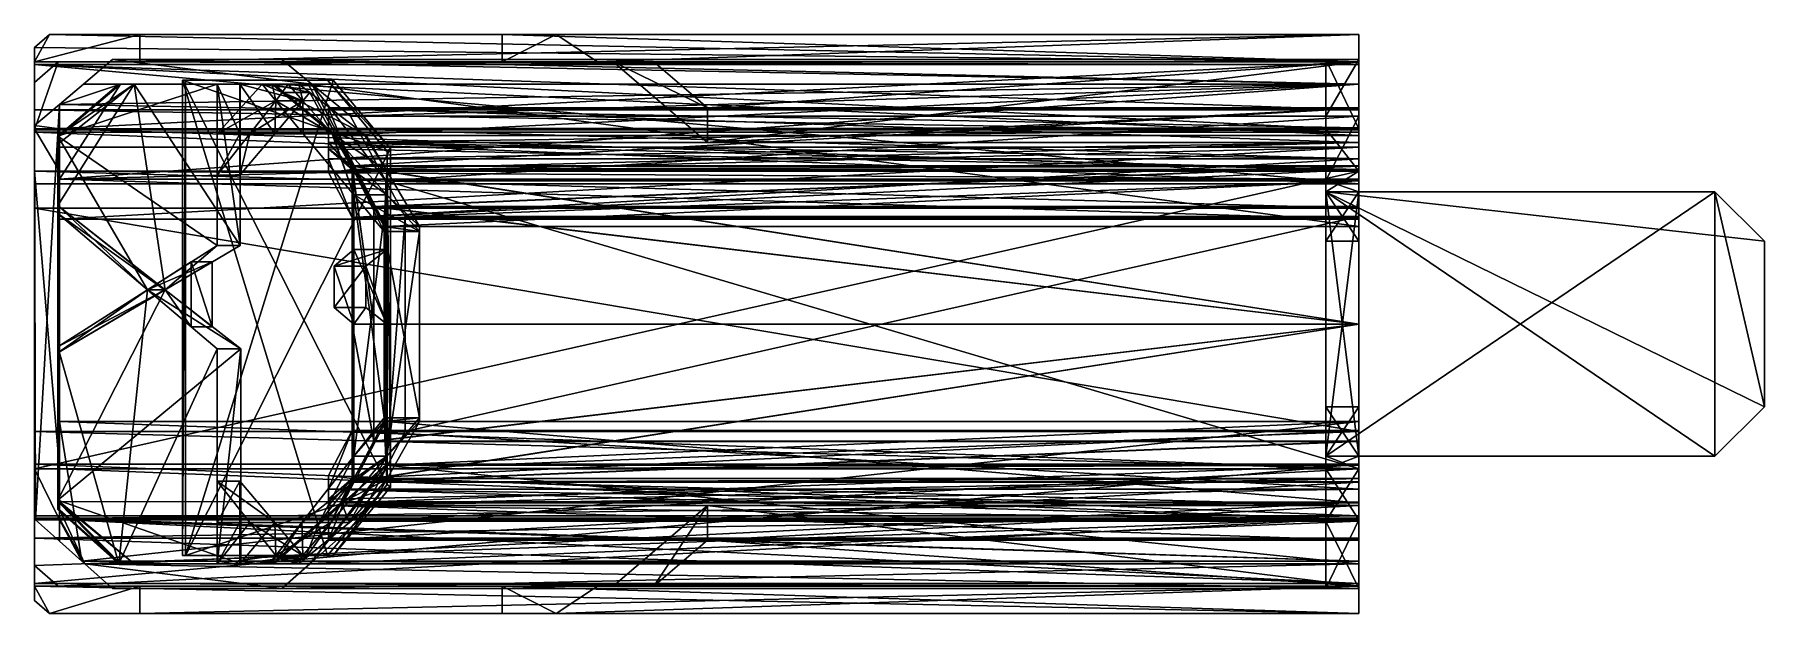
# Model space of a CAD drawing. Extents: x 256 to 1092, y 1396 to 1676.
import ezdxf

# ---------------------------------------------------------------- set-up
doc = ezdxf.new("R2010")
doc.units = 0

msp = doc.modelspace()

# ---------------------------------------------------------------- meshes
at = {"layer": 'OBJECT000', "color": 50}
mesh = msp.add_polyface(dxfattribs=at)
corners = [(1068, 1600, 12), (880, 1600, 12), (880, 1472, 12), (1068, 1472, 12), (1092, 1496, 12), (1092, 1576, 12), (880, 1600, 28), (880, 1472, 28), (1068, 1472, 28), (1068, 1600, 28), (1092, 1496, 23.199808), (1092, 1576, 23.199808)]
mesh.append_faces([[corners[k] for k in face] for face in [(1, 5, 0), (1, 7, 2), (7, 9, 8), (2, 8, 3), (1, 9, 6), (4, 11, 5), (3, 10, 4), (5, 9, 0), (9, 10, 8)]], dxfattribs={"vtx0": -1})
mesh.append_faces([[corners[k] for k in face] for face in [(1, 3, 4), (1, 4, 5)]], dxfattribs={"vtx0": -1, "vtx2": -1})
mesh.append_faces([[corners[k] for k in face] for face in [(1, 2, 3), (1, 6, 7), (7, 6, 9), (2, 7, 8), (1, 0, 9), (4, 10, 11), (3, 8, 10), (5, 11, 9), (9, 11, 10)]], dxfattribs={"vtx2": -1})
at = {"layer": 'OBJECT001', "color": 50}
mesh = msp.add_polyface(dxfattribs=at)
corners = [(896, 1421.293091, 57), (278.860779, 1421.225952, 57.098389), (280.239777, 1420, 58.853298), (896, 1420, 58.853313), (297.54126, 1420, 80.873711), (268, 1441.954346, 43.279861), (268, 1446.316406, 43.279545), (268, 1450.130615, 37.82877), (896, 1420, 80.584854), (896, 1449.802246, 38)]
mesh.append_faces([[corners[k] for k in face] for face in [(5, 7, 6)]])
mesh.append_faces([[corners[k] for k in face] for face in [(1, 3, 0), (2, 6, 4), (2, 8, 3), (5, 9, 7), (4, 9, 8), (0, 8, 9)]], dxfattribs={"vtx0": -1})
mesh.append_faces([[corners[k] for k in face] for face in [(2, 5, 6), (5, 0, 9), (4, 7, 9)]], dxfattribs={"vtx0": -1, "vtx2": -1})
mesh.append_faces([[corners[k] for k in face] for face in [(1, 2, 3), (2, 1, 5), (2, 4, 8), (5, 1, 0), (4, 6, 7), (0, 3, 8)]], dxfattribs={"vtx2": -1})
at = {"layer": 'OBJECT002', "color": 50}
mesh = msp.add_polyface(dxfattribs=at)
corners = [(896, 1466, 12), (268, 1466, 12), (268, 1441.244995, 28.503698), (896, 1441.244995, 28.503698), (268, 1430.89624, 43.276508), (278.867035, 1421.210449, 57.106213), (896, 1421.210449, 57.106213), (268, 1441.953735, 43.28009), (896, 1488.883423, 12), (268, 1488.883423, 12)]
mesh.append_faces([[corners[k] for k in face] for face in [(4, 7, 5)]])
mesh.append_faces([[corners[k] for k in face] for face in [(1, 3, 0), (2, 6, 3), (9, 0, 8), (2, 7, 4), (5, 8, 6), (0, 6, 8)]], dxfattribs={"vtx0": -1})
mesh.append_faces([[corners[k] for k in face] for face in [(2, 5, 6), (2, 9, 7), (5, 9, 8)]], dxfattribs={"vtx0": -1, "vtx2": -1})
mesh.append_faces([[corners[k] for k in face] for face in [(1, 2, 3), (2, 4, 5), (9, 1, 0), (2, 1, 9), (5, 7, 9), (0, 3, 6)]], dxfattribs={"vtx2": -1})
at = {"layer": 'OBJECT003', "color": 50}
mesh = msp.add_polyface(dxfattribs=at)
corners = [(896, 1606.090576, 12), (268, 1606.090576, 12), (268, 1586.75, 12), (896, 1586.75, 12), (268, 1621.561401, 35.208229), (896, 1621.557861, 35.205883)]
mesh.append_faces([[corners[k] for k in face] for face in [(1, 4, 2), (0, 3, 5)]])
mesh.append_faces([[corners[k] for k in face] for face in [(1, 3, 0), (1, 5, 4), (2, 5, 3)]], dxfattribs={"vtx0": -1})
mesh.append_faces([[corners[k] for k in face] for face in [(1, 2, 3), (1, 0, 5), (2, 4, 5)]], dxfattribs={"vtx2": -1})
at = {"layer": 'OBJECT004', "color": 50}
mesh = msp.add_polyface(dxfattribs=at)
corners = [(279.572601, 1652, 58), (268, 1642.177124, 43.272541), (268, 1630.390381, 25.590837), (896, 1630.841675, 25.897728), (896, 1652, 57.638084), (268, 1610, 12), (896, 1610, 12), (268, 1626.941528, 43.277687), (297.533508, 1652, 80.865875), (268, 1606.089966, 12), (896, 1606.089966, 12), (896, 1652, 80.865875)]
mesh.append_faces([[corners[k] for k in face] for face in [(1, 4, 0), (2, 6, 3), (1, 8, 7), (5, 10, 6), (5, 7, 9), (0, 11, 8), (9, 11, 10), (3, 11, 4)]], dxfattribs={"vtx0": -1})
mesh.append_faces([[corners[k] for k in face] for face in [(1, 3, 4), (5, 1, 7), (9, 8, 11), (3, 10, 11)]], dxfattribs={"vtx0": -1, "vtx2": -1})
mesh.append_faces([[corners[k] for k in face] for face in [(1, 2, 3), (2, 5, 6), (1, 0, 8), (5, 9, 10), (5, 2, 1), (0, 4, 11), (9, 7, 8), (3, 6, 10)]], dxfattribs={"vtx2": -1})
at = {"layer": 'OBJECT005', "color": 50}
mesh = msp.add_polyface(dxfattribs=at)
corners = [(371.601105, 1652, 175.128067), (388.247467, 1652, 196.315018), (401.767548, 1627.151978, 213.521545), (896, 1652, 175.128067), (896, 1652, 196.312729), (896, 1627.154053, 213.518311)]
mesh.append_faces([[corners[k] for k in face] for face in [(1, 2, 0), (4, 3, 5)]])
mesh.append_faces([[corners[k] for k in face] for face in [(0, 4, 1), (2, 4, 5), (0, 5, 3)]], dxfattribs={"vtx0": -1})
mesh.append_faces([[corners[k] for k in face] for face in [(0, 3, 4), (2, 1, 4), (0, 2, 5)]], dxfattribs={"vtx2": -1})
at = {"layer": 'OBJECT006', "color": 50}
mesh = msp.add_polyface(dxfattribs=at)
corners = [(896, 1605.329468, 244), (425.695862, 1605.329468, 244), (408.715759, 1636.588745, 222.364517), (896, 1636.588745, 222.364517), (390, 1652, 198.54538), (896, 1652, 198.54538), (388.247375, 1652, 196.314011), (425.672607, 1583.119995, 244), (896, 1583.119995, 244), (896, 1652, 196.313995)]
mesh.append_faces([[corners[k] for k in face] for face in [(1, 3, 0), (2, 5, 3), (4, 7, 6), (7, 0, 8), (4, 9, 5), (6, 8, 9), (0, 9, 8)]], dxfattribs={"vtx0": -1})
mesh.append_faces([[corners[k] for k in face] for face in [(4, 1, 7), (0, 5, 9)]], dxfattribs={"vtx0": -1, "vtx2": -1})
mesh.append_faces([[corners[k] for k in face] for face in [(1, 2, 3), (2, 4, 5), (4, 2, 1), (7, 1, 0), (4, 6, 9), (6, 7, 8), (0, 3, 5)]], dxfattribs={"vtx2": -1})
at = {"layer": 'OBJECT007', "color": 50}
mesh = msp.add_polyface(dxfattribs=at)
corners = [(425.716339, 1488.880005, 244), (425.716339, 1467.680298, 244), (405.10437, 1449.519165, 217.767471), (896, 1467.680298, 244), (896, 1488.880005, 244), (896, 1449.52124, 217.768829)]
mesh.append_faces([[corners[k] for k in face] for face in [(1, 2, 0), (3, 4, 5)]])
mesh.append_faces([[corners[k] for k in face] for face in [(1, 4, 3), (2, 3, 5), (0, 5, 4)]], dxfattribs={"vtx0": -1})
mesh.append_faces([[corners[k] for k in face] for face in [(1, 0, 4), (2, 1, 3), (0, 2, 5)]], dxfattribs={"vtx2": -1})
at = {"layer": 'OBJECT008', "color": 50}
mesh = msp.add_polyface(dxfattribs=at)
corners = [(896, 1420, 197.331985), (389.044983, 1420, 197.331985), (412.398163, 1440.575195, 227.053101), (896, 1440.575195, 227.053101), (425.716217, 1466, 244), (896, 1466, 244), (371.597076, 1420, 175.126953), (425.713654, 1467.680054, 244), (896, 1467.680054, 244), (896, 1420, 175.126953)]
mesh.append_faces([[corners[k] for k in face] for face in [(1, 3, 0), (2, 5, 3), (1, 4, 2), (4, 8, 5), (6, 0, 9), (7, 9, 8), (0, 8, 9)]], dxfattribs={"vtx0": -1})
mesh.append_faces([[corners[k] for k in face] for face in [(1, 7, 4), (0, 5, 8)]], dxfattribs={"vtx0": -1, "vtx2": -1})
mesh.append_faces([[corners[k] for k in face] for face in [(1, 2, 3), (2, 4, 5), (1, 6, 7), (4, 7, 8), (6, 1, 0), (7, 6, 9), (0, 3, 5)]], dxfattribs={"vtx2": -1})
at = {"layer": 'OBJECT009', "color": 50}
mesh = msp.add_polyface(dxfattribs=at)
corners = [(896, 1408, 76), (293.714386, 1408, 76), (375.429932, 1408, 180), (896, 1408, 180), (389.049286, 1420, 197.331863), (896, 1420, 197.331863), (896, 1420, 58.853222), (280.24234, 1420, 58.853222)]
mesh.append_faces([[corners[k] for k in face] for face in [(1, 3, 0), (2, 5, 3), (7, 0, 6), (2, 7, 4), (6, 4, 7), (0, 5, 6)]], dxfattribs={"vtx0": -1})
mesh.append_faces([[corners[k] for k in face] for face in [(1, 2, 3), (2, 4, 5), (7, 1, 0), (2, 1, 7), (6, 5, 4), (0, 3, 5)]], dxfattribs={"vtx2": -1})
at = {"layer": 'OBJECT010', "color": 50}
mesh = msp.add_polyface(dxfattribs=at)
corners = [(293.711914, 1664, 76), (896, 1664, 76), (896, 1664, 180), (375.42746, 1664, 180), (390, 1652, 198.544708), (896, 1652, 198.544708), (279.565399, 1652, 58), (896, 1652, 58)]
mesh.append_faces([[corners[k] for k in face] for face in [(1, 3, 0), (3, 5, 4), (0, 7, 1), (0, 4, 6), (6, 5, 7), (2, 7, 5)]], dxfattribs={"vtx0": -1})
mesh.append_faces([[corners[k] for k in face] for face in [(1, 2, 3), (3, 2, 5), (0, 6, 7), (0, 3, 4), (6, 4, 5), (2, 1, 7)]], dxfattribs={"vtx2": -1})
at = {"layer": 'OBJECT011', "color": 50}
mesh = msp.add_polyface(dxfattribs=at)
corners = [(256, 1442, 28), (256, 1466, 12), (256, 1610, 12), (256, 1630.398315, 25.60375), (256, 1632, 28), (268, 1642.202637, 43.275108), (268, 1630.401001, 25.604153), (268, 1610, 12), (268, 1466, 12), (256.395142, 1441.241699, 28.503008), (268, 1441.240601, 28.504503), (268, 1430.909302, 43.275093)]
mesh.append_faces([[corners[k] for k in face] for face in [(9, 11, 10)]])
mesh.append_faces([[corners[k] for k in face] for face in [(1, 4, 0), (4, 6, 5), (3, 7, 6), (1, 10, 8), (9, 5, 11), (2, 8, 7), (6, 11, 5)]], dxfattribs={"vtx0": -1})
mesh.append_faces([[corners[k] for k in face] for face in [(1, 3, 4), (1, 9, 10), (9, 4, 5), (6, 8, 10), (6, 10, 11)]], dxfattribs={"vtx0": -1, "vtx2": -1})
mesh.append_faces([[corners[k] for k in face] for face in [(1, 2, 3), (4, 3, 6), (3, 2, 7), (1, 0, 9), (9, 0, 4), (2, 1, 8), (6, 7, 8)]], dxfattribs={"vtx2": -1})
at = {"layer": 'OBJECT012', "color": 50}
mesh = msp.add_polyface(dxfattribs=at)
corners = [(896, 1592), (256, 1592), (256, 1484), (896, 1484), (256, 1466, 12), (256, 1610, 12), (896, 1610, 12), (896, 1466, 12)]
mesh.append_faces([[corners[k] for k in face] for face in [(1, 3, 0), (2, 5, 4), (5, 0, 6), (2, 7, 3), (4, 6, 7), (0, 7, 6)]], dxfattribs={"vtx0": -1})
mesh.append_faces([[corners[k] for k in face] for face in [(1, 2, 3), (2, 1, 5), (5, 1, 0), (2, 4, 7), (4, 5, 6), (0, 3, 7)]], dxfattribs={"vtx2": -1})
at = {"layer": 'OBJECT013', "color": 50}
mesh = msp.add_polyface(dxfattribs=at)
corners = [(896, 1484, 256), (435.144897, 1484, 256), (435.144897, 1588, 256), (896, 1588, 256), (896, 1466, 244), (425.715881, 1466, 244), (425.715881, 1605.3302, 244), (896, 1605.3302, 244)]
mesh.append_faces([[corners[k] for k in face] for face in [(1, 3, 0), (5, 0, 4), (2, 7, 3), (2, 5, 6), (6, 4, 7), (0, 7, 4)]], dxfattribs={"vtx0": -1})
mesh.append_faces([[corners[k] for k in face] for face in [(1, 2, 3), (5, 1, 0), (2, 6, 7), (2, 1, 5), (6, 5, 4), (0, 3, 7)]], dxfattribs={"vtx2": -1})
at = {"layer": 'OBJECT014', "color": 50}
mesh = msp.add_polyface(dxfattribs=at)
corners = [(267.15625, 1524.941406, 41.263943), (267.15625, 1589.407837, 41.263943), (310.576843, 1552.566895, 96.523514), (267.15799, 1522, 35.375004), (267.15799, 1593.339111, 35.375004), (318.802094, 1552.57373, 96.528015)]
mesh.append_faces([[corners[k] for k in face] for face in [(1, 2, 0), (4, 3, 5)]])
mesh.append_faces([[corners[k] for k in face] for face in [(4, 0, 3), (1, 5, 2), (3, 2, 5)]], dxfattribs={"vtx0": -1})
mesh.append_faces([[corners[k] for k in face] for face in [(4, 1, 0), (1, 4, 5), (3, 0, 2)]], dxfattribs={"vtx2": -1})
at = {"layer": 'OBJECT015', "color": 50}
mesh = msp.add_polyface(dxfattribs=at)
corners = [(344.24762, 1420, 139.375), (296.671143, 1420, 78.826736), (267.15625, 1446.328735, 41.263783), (267.15625, 1524.940063, 41.261353), (310.576111, 1552.570313, 96.518814), (344.250153, 1524, 139.375), (267.15799, 1450.13855, 35.826031), (267.15799, 1450.809937, 35.375008), (267.15799, 1522, 35.375008), (355.629913, 1420, 139.375), (304.118713, 1420, 78.822861), (267.541138, 1450.138916, 35.82539), (355.631256, 1524, 139.375), (319.170715, 1552.574463, 96.515129)]
mesh.append_faces([[corners[k] for k in face] for face in [(6, 11, 7)]])
mesh.append_faces([[corners[k] for k in face] for face in [(1, 5, 0), (2, 8, 3), (10, 0, 9), (6, 10, 11), (7, 13, 8), (0, 12, 9), (4, 12, 5), (3, 13, 4)]], dxfattribs={"vtx0": -1})
mesh.append_faces([[corners[k] for k in face] for face in [(1, 3, 4), (1, 4, 5), (2, 7, 8), (6, 1, 10), (7, 10, 9), (7, 9, 12), (7, 12, 13)]], dxfattribs={"vtx0": -1, "vtx2": -1})
mesh.append_faces([[corners[k] for k in face] for face in [(1, 2, 3), (2, 6, 7), (10, 1, 0), (6, 2, 1), (7, 11, 10), (0, 5, 12), (4, 13, 12), (3, 8, 13)]], dxfattribs={"vtx2": -1})
at = {"layer": 'OBJECT016', "color": 50}
mesh = msp.add_polyface(dxfattribs=at)
corners = [(331.673615, 1534.669312, 123.375), (310.572845, 1552.569946, 96.52066), (331.673615, 1566, 123.375), (341.819458, 1566, 123.375), (319.040131, 1552.569946, 96.522972), (341.821442, 1534.671143, 123.375)]
mesh.append_faces([[corners[k] for k in face] for face in [(1, 2, 0), (4, 5, 3)]])
mesh.append_faces([[corners[k] for k in face] for face in [(4, 0, 5), (1, 3, 2), (2, 5, 0)]], dxfattribs={"vtx0": -1})
mesh.append_faces([[corners[k] for k in face] for face in [(4, 1, 0), (1, 4, 3), (2, 3, 5)]], dxfattribs={"vtx2": -1})
at = {"layer": 'OBJECT017', "color": 50}
mesh = msp.add_polyface(dxfattribs=at)
corners = [(267.15625, 1589.40979, 41.264023), (267.15625, 1626.921143, 41.264023), (296.708405, 1652, 78.873848), (344.247589, 1652, 139.375), (344.247589, 1574, 139.375), (310.570038, 1552.568359, 96.514977), (267.15799, 1593.339966, 35.37513), (267.15799, 1623, 35.375011), (304.049011, 1652, 78.86026), (355.386993, 1652, 139.375), (319.029449, 1552.571045, 96.520317), (355.385498, 1574, 139.375)]
mesh.append_faces([[corners[k] for k in face] for face in [(1, 5, 0), (7, 0, 6), (2, 9, 3), (1, 8, 2), (8, 11, 9), (3, 11, 4), (6, 5, 10), (4, 10, 5)]], dxfattribs={"vtx0": -1})
mesh.append_faces([[corners[k] for k in face] for face in [(1, 3, 4), (1, 4, 5), (8, 6, 10), (8, 10, 11)]], dxfattribs={"vtx0": -1, "vtx2": -1})
mesh.append_faces([[corners[k] for k in face] for face in [(1, 2, 3), (7, 1, 0), (2, 8, 9), (1, 7, 8), (8, 7, 6), (3, 9, 11), (6, 0, 5), (4, 11, 10)]], dxfattribs={"vtx2": -1})
at = {"layer": 'OBJECT018', "color": 50}
mesh = msp.add_polyface(dxfattribs=at)
corners = [(344.252838, 1608, 139.375), (344.252838, 1628, 139.375), (359.967773, 1628, 159.374924), (372.073883, 1628, 159.374924), (355.149933, 1628, 139.375), (355.15094, 1608, 139.375)]
mesh.append_faces([[corners[k] for k in face] for face in [(1, 2, 0), (4, 5, 3)]])
mesh.append_faces([[corners[k] for k in face] for face in [(0, 4, 1), (1, 3, 2), (5, 2, 3)]], dxfattribs={"vtx0": -1})
mesh.append_faces([[corners[k] for k in face] for face in [(0, 5, 4), (1, 4, 3), (5, 0, 2)]], dxfattribs={"vtx2": -1})
at = {"layer": 'OBJECT019', "color": 50}
mesh = msp.add_polyface(dxfattribs=at)
corners = [(359.965729, 1628, 159.374924), (344.250946, 1628, 139.375), (344.250946, 1652, 139.375), (365.919373, 1652, 166.952011), (372.537659, 1644, 175.374969), (355.157013, 1652, 139.375), (378.493317, 1652, 166.952011), (355.160339, 1628, 139.375), (372.084747, 1628, 159.374924), (385.623718, 1644, 175.374969)]
mesh.append_faces([[corners[k] for k in face] for face in [(1, 4, 0), (2, 6, 3), (5, 9, 6), (2, 7, 5), (7, 0, 8), (4, 8, 0), (3, 9, 4)]], dxfattribs={"vtx0": -1})
mesh.append_faces([[corners[k] for k in face] for face in [(1, 3, 4), (5, 8, 9)]], dxfattribs={"vtx0": -1, "vtx2": -1})
mesh.append_faces([[corners[k] for k in face] for face in [(1, 2, 3), (2, 5, 6), (5, 7, 8), (2, 1, 7), (7, 1, 0), (4, 9, 8), (3, 6, 9)]], dxfattribs={"vtx2": -1})
at = {"layer": 'OBJECT020', "color": 50}
mesh = msp.add_polyface(dxfattribs=at)
corners = [(385.770691, 1628, 192.215012), (359.966217, 1628, 159.374939), (372.538239, 1644, 175.374969), (385.616577, 1644, 175.374969), (372.078522, 1628, 159.374924), (399.866913, 1628, 192.215012)]
mesh.append_faces([[corners[k] for k in face] for face in [(1, 2, 0), (4, 5, 3)]])
mesh.append_faces([[corners[k] for k in face] for face in [(4, 0, 5), (1, 3, 2), (2, 5, 0)]], dxfattribs={"vtx0": -1})
mesh.append_faces([[corners[k] for k in face] for face in [(4, 1, 0), (1, 4, 3), (2, 3, 5)]], dxfattribs={"vtx2": -1})
at = {"layer": 'OBJECT021', "color": 50}
mesh = msp.add_polyface(dxfattribs=at)
corners = [(375.662689, 1647.980469, 179.349579), (399.918579, 1628, 210.219406), (385.772278, 1628, 192.215012), (372.540039, 1644, 175.375046), (388.980682, 1647.980347, 179.349442), (415.104218, 1628, 210.219055), (385.61853, 1644, 175.375031), (399.869995, 1628, 192.215012)]
mesh.append_faces([[corners[k] for k in face] for face in [(1, 3, 0), (0, 5, 1), (4, 7, 5), (1, 7, 2), (0, 6, 4), (6, 2, 7)]], dxfattribs={"vtx0": -1})
mesh.append_faces([[corners[k] for k in face] for face in [(1, 2, 3), (0, 4, 5), (4, 6, 7), (1, 5, 7), (0, 3, 6), (6, 3, 2)]], dxfattribs={"vtx2": -1})
at = {"layer": 'OBJECT022', "color": 50}
mesh = msp.add_polyface(dxfattribs=at)
corners = [(410.26001, 1598.400024, 223.375), (410.26001, 1610.02063, 223.375), (424.894012, 1583.120605, 242), (424.894012, 1580.699951, 242), (441.983002, 1583.120605, 242), (441.983002, 1580.699951, 242), (426.216003, 1610.020752, 223.375), (426.217224, 1598.400024, 223.375)]
mesh.append_faces([[corners[k] for k in face] for face in [(1, 3, 0), (2, 5, 3), (2, 6, 4), (4, 7, 5), (1, 7, 6), (3, 7, 0)]], dxfattribs={"vtx0": -1})
mesh.append_faces([[corners[k] for k in face] for face in [(1, 2, 3), (2, 4, 5), (2, 1, 6), (4, 6, 7), (1, 0, 7), (3, 5, 7)]], dxfattribs={"vtx2": -1})
at = {"layer": 'OBJECT023', "color": 50}
mesh = msp.add_polyface(dxfattribs=at)
corners = [(385.771179, 1628, 192.214966), (399.9198, 1628, 210.221756), (400.927551, 1627.167603, 211.504532), (410.251007, 1610.018311, 223.375), (410.248566, 1598.400024, 223.375), (416.171143, 1627.167358, 211.504929), (426.218964, 1610.018677, 223.375), (415.085724, 1628, 210.2229), (426.216949, 1598.400024, 223.375), (399.837555, 1628, 192.214966)]
mesh.append_faces([[corners[k] for k in face] for face in [(1, 4, 0), (2, 6, 3), (1, 5, 2), (6, 9, 8), (0, 7, 1), (3, 8, 4), (4, 9, 0)]], dxfattribs={"vtx0": -1})
mesh.append_faces([[corners[k] for k in face] for face in [(1, 3, 4), (6, 7, 9)]], dxfattribs={"vtx0": -1, "vtx2": -1})
mesh.append_faces([[corners[k] for k in face] for face in [(1, 2, 3), (2, 5, 6), (1, 7, 5), (6, 5, 7), (0, 9, 7), (3, 6, 8), (4, 8, 9)]], dxfattribs={"vtx2": -1})
at = {"layer": 'OBJECT024', "color": 50}
mesh = msp.add_polyface(dxfattribs=at)
corners = [(424.892639, 1580.699951, 242), (424.894653, 1490.630127, 242), (410.260651, 1472, 223.375), (410.257813, 1598.400024, 223.375), (441.983002, 1580.699951, 242), (442, 1490.629517, 242), (426.219971, 1598.400024, 223.375), (426.243835, 1472, 223.375)]
mesh.append_faces([[corners[k] for k in face] for face in [(1, 3, 0), (0, 5, 1), (7, 4, 6), (1, 7, 2), (2, 6, 3), (3, 4, 0)]], dxfattribs={"vtx0": -1})
mesh.append_faces([[corners[k] for k in face] for face in [(1, 2, 3), (0, 4, 5), (7, 5, 4), (1, 5, 7), (2, 7, 6), (3, 6, 4)]], dxfattribs={"vtx2": -1})
at = {"layer": 'OBJECT025', "color": 50}
mesh = msp.add_polyface(dxfattribs=at)
corners = [(410.254547, 1572, 223.375), (410.254547, 1536, 223.375), (400.826538, 1544, 211.375), (400.826538, 1564, 211.375), (416.081268, 1544, 211.375), (426.238281, 1536, 223.375), (426.231262, 1572, 223.375), (416.077362, 1564, 211.375)]
mesh.append_faces([[corners[k] for k in face] for face in [(1, 3, 0), (5, 7, 4), (0, 5, 1), (4, 1, 5), (3, 6, 0), (2, 7, 3)]], dxfattribs={"vtx0": -1})
mesh.append_faces([[corners[k] for k in face] for face in [(1, 2, 3), (5, 6, 7), (0, 6, 5), (4, 2, 1), (3, 7, 6), (2, 4, 7)]], dxfattribs={"vtx2": -1})
at = {"layer": 'OBJECT026', "color": 50}
mesh = msp.add_polyface(dxfattribs=at)
corners = [(424.887024, 1490.630005, 242), (424.887024, 1488.869385, 242), (410.253021, 1460.929443, 223.375), (410.253021, 1472, 223.375), (442, 1488.869385, 242), (442, 1490.630005, 242), (426.240997, 1460.930298, 223.375), (426.243011, 1472, 223.375)]
mesh.append_faces([[corners[k] for k in face] for face in [(1, 3, 0), (1, 5, 4), (1, 6, 2), (4, 7, 6), (0, 7, 5), (2, 7, 3)]], dxfattribs={"vtx0": -1})
mesh.append_faces([[corners[k] for k in face] for face in [(1, 2, 3), (1, 0, 5), (1, 4, 6), (4, 5, 7), (0, 3, 7), (2, 6, 7)]], dxfattribs={"vtx2": -1})
at = {"layer": 'OBJECT027', "color": 50}
mesh = msp.add_polyface(dxfattribs=at)
corners = [(404.273682, 1449.519409, 215.762451), (393.468719, 1440, 202.012329), (385.110443, 1440, 191.375), (410.257141, 1472, 223.375), (410.256226, 1460.940186, 223.375), (419.799896, 1449.520264, 215.763321), (408.164642, 1440, 202.011963), (426.238983, 1460.938843, 223.375), (399.162689, 1440, 191.375), (426.236298, 1472, 223.375)]
mesh.append_faces([[corners[k] for k in face] for face in [(1, 4, 0), (0, 6, 1), (0, 7, 5), (6, 9, 8), (1, 8, 2), (2, 9, 3), (4, 9, 7)]], dxfattribs={"vtx0": -1})
mesh.append_faces([[corners[k] for k in face] for face in [(1, 3, 4), (6, 7, 9)]], dxfattribs={"vtx0": -1, "vtx2": -1})
mesh.append_faces([[corners[k] for k in face] for face in [(1, 2, 3), (0, 5, 6), (0, 4, 7), (6, 5, 7), (1, 6, 8), (2, 8, 9), (4, 3, 9)]], dxfattribs={"vtx2": -1})
at = {"layer": 'OBJECT028', "color": 50}
mesh = msp.add_polyface(dxfattribs=at)
corners = [(393.470459, 1440, 202.014587), (373.671997, 1422.55896, 176.817993), (372.537933, 1424, 175.374939), (385.109833, 1440, 191.375), (408.162964, 1440, 202.013168), (386.843353, 1422.55957, 176.817459), (385.620544, 1424, 175.374985), (399.157471, 1440, 191.375)]
mesh.append_faces([[corners[k] for k in face] for face in [(1, 3, 0), (5, 0, 4), (5, 7, 6), (1, 6, 2), (3, 4, 0), (2, 7, 3)]], dxfattribs={"vtx0": -1})
mesh.append_faces([[corners[k] for k in face] for face in [(1, 2, 3), (5, 1, 0), (5, 4, 7), (1, 5, 6), (3, 7, 4), (2, 6, 7)]], dxfattribs={"vtx2": -1})
at = {"layer": 'OBJECT029', "color": 50}
mesh = msp.add_polyface(dxfattribs=at)
corners = [(372.538879, 1424, 175.375854), (359.96756, 1440, 159.376709), (385.111206, 1440, 191.375), (399.158447, 1440, 191.375), (372.080139, 1440, 159.375809), (385.620819, 1424, 175.375397)]
mesh.append_faces([[corners[k] for k in face] for face in [(1, 2, 0), (4, 5, 3)]])
mesh.append_faces([[corners[k] for k in face] for face in [(4, 0, 5), (1, 3, 2), (5, 2, 3)]], dxfattribs={"vtx0": -1})
mesh.append_faces([[corners[k] for k in face] for face in [(4, 1, 0), (1, 4, 3), (5, 0, 2)]], dxfattribs={"vtx2": -1})
at = {"layer": 'OBJECT030', "color": 50}
mesh = msp.add_polyface(dxfattribs=at)
corners = [(344.249756, 1440, 139.375), (344.249756, 1460, 139.375), (359.963806, 1440, 159.373779), (372.08548, 1440, 159.374878), (355.155579, 1460, 139.375), (355.158569, 1440, 139.375)]
mesh.append_faces([[corners[k] for k in face] for face in [(1, 2, 0), (4, 5, 3)]])
mesh.append_faces([[corners[k] for k in face] for face in [(0, 4, 1), (1, 3, 2), (5, 2, 3)]], dxfattribs={"vtx0": -1})
mesh.append_faces([[corners[k] for k in face] for face in [(0, 5, 4), (1, 4, 3), (5, 0, 2)]], dxfattribs={"vtx2": -1})
at = {"layer": 'OBJECT031', "color": 50}
mesh = msp.add_polyface(dxfattribs=at)
corners = [(365.919098, 1652, 166.952011), (370.774536, 1652, 173.130554), (375.660767, 1647.979736, 179.349884), (372.535919, 1644, 175.375076), (378.493317, 1652, 166.952011), (383.721649, 1652, 173.131622), (388.984039, 1647.979736, 179.349899), (385.622864, 1644, 175.375046)]
mesh.append_faces([[corners[k] for k in face] for face in [(1, 3, 0), (0, 5, 1), (1, 6, 2), (5, 7, 6), (2, 7, 3), (4, 3, 7)]], dxfattribs={"vtx0": -1})
mesh.append_faces([[corners[k] for k in face] for face in [(1, 2, 3), (0, 4, 5), (1, 5, 6), (5, 4, 7), (2, 6, 7), (4, 0, 3)]], dxfattribs={"vtx2": -1})
at = {"layer": 'OBJECT032', "color": 50}
mesh = msp.add_polyface(dxfattribs=at)
corners = [(369.390015, 1420, 171.375), (344.246002, 1420, 139.375), (344.246002, 1440, 139.375), (359.960938, 1440, 159.374893), (372.53299, 1424, 175.374954), (382.240967, 1420, 171.375), (355.159973, 1420, 139.375), (355.157898, 1440, 139.375), (385.626373, 1424, 175.374954), (372.083435, 1440, 159.374893)]
mesh.append_faces([[corners[k] for k in face] for face in [(1, 4, 0), (6, 0, 5), (6, 9, 7), (1, 7, 2), (3, 8, 4), (2, 9, 3), (5, 4, 8)]], dxfattribs={"vtx0": -1})
mesh.append_faces([[corners[k] for k in face] for face in [(1, 3, 4), (6, 8, 9)]], dxfattribs={"vtx0": -1, "vtx2": -1})
mesh.append_faces([[corners[k] for k in face] for face in [(1, 2, 3), (6, 1, 0), (6, 5, 8), (1, 6, 7), (3, 9, 8), (2, 7, 9), (5, 0, 4)]], dxfattribs={"vtx2": -1})
at = {"layer": 'OBJECT033', "color": 50}
mesh = msp.add_polyface(dxfattribs=at)
corners = [(373.667725, 1422.559692, 176.819321), (370.765381, 1420, 173.125839), (369.389496, 1420, 171.375), (372.532623, 1424, 175.374969), (383.723846, 1420, 173.127029), (382.240967, 1420, 171.375), (386.847717, 1422.560303, 176.81868), (385.625488, 1424, 175.374954)]
mesh.append_faces([[corners[k] for k in face] for face in [(1, 3, 0), (1, 5, 2), (4, 0, 6), (4, 7, 5), (3, 6, 0), (2, 7, 3)]], dxfattribs={"vtx0": -1})
mesh.append_faces([[corners[k] for k in face] for face in [(1, 2, 3), (1, 4, 5), (4, 1, 0), (4, 6, 7), (3, 7, 6), (2, 5, 7)]], dxfattribs={"vtx2": -1})
at = {"layer": 'OBJECT034', "color": 50}
mesh = msp.add_polyface(dxfattribs=at)
corners = [(508.07959, 1396, 192.875641), (896, 1396, 192.875641), (896, 1396, 134), (482, 1396, 134), (482, 1396, 168.100006), (528.035034, 1409.130005, 211.833069), (896, 1409.130005, 211.833069), (482, 1409.130005, 134), (896, 1409.130005, 134), (482, 1409.130005, 168.099747)]
mesh.append_faces([[corners[k] for k in face] for face in [(1, 4, 0), (0, 6, 1), (8, 9, 7), (1, 8, 2), (7, 2, 8), (3, 9, 4), (0, 9, 5)]], dxfattribs={"vtx0": -1})
mesh.append_faces([[corners[k] for k in face] for face in [(1, 3, 4), (8, 5, 9)]], dxfattribs={"vtx0": -1, "vtx2": -1})
mesh.append_faces([[corners[k] for k in face] for face in [(1, 2, 3), (0, 5, 6), (8, 6, 5), (1, 6, 8), (7, 3, 2), (3, 7, 9), (0, 4, 9)]], dxfattribs={"vtx2": -1})
at = {"layer": 'OBJECT035', "color": 50}
mesh = msp.add_polyface(dxfattribs=at)
corners = [(896, 1431.400024, 244), (896, 1409.129883, 211.836914), (555.253723, 1409.129883, 211.836914), (581.231018, 1431.400024, 244), (896, 1409.130005, 187.542953), (535.630981, 1409.130005, 187.542953), (896, 1448.210083, 244), (581.229858, 1448.210083, 244)]
mesh.append_faces([[corners[k] for k in face] for face in [(1, 3, 0), (5, 1, 4), (4, 7, 5), (4, 0, 6), (3, 6, 0), (2, 7, 3)]], dxfattribs={"vtx0": -1})
mesh.append_faces([[corners[k] for k in face] for face in [(1, 2, 3), (5, 2, 1), (4, 6, 7), (4, 1, 0), (3, 7, 6), (2, 5, 7)]], dxfattribs={"vtx2": -1})
at = {"layer": 'OBJECT036', "color": 50}
mesh = msp.add_polyface(dxfattribs=at)
corners = [(896, 1410.4552, 58.462769), (256, 1410.469238, 58.454395), (256, 1409.130859, 60.352375), (896, 1409.130859, 60.340866), (256, 1409.130005, 70.129089), (267.403595, 1409.130005, 84.444351), (896, 1409.130005, 84.421852), (896, 1442.036011, 37.406216), (256, 1442.064819, 37.388004), (256, 1419.149658, 70.129089)]
mesh.append_faces([[corners[k] for k in face] for face in [(4, 9, 5)]])
mesh.append_faces([[corners[k] for k in face] for face in [(1, 3, 0), (2, 6, 3), (8, 0, 7), (7, 9, 8), (0, 6, 7), (2, 9, 4)]], dxfattribs={"vtx0": -1})
mesh.append_faces([[corners[k] for k in face] for face in [(2, 5, 6), (7, 5, 9), (2, 8, 9)]], dxfattribs={"vtx0": -1, "vtx2": -1})
mesh.append_faces([[corners[k] for k in face] for face in [(1, 2, 3), (2, 4, 5), (8, 1, 0), (7, 6, 5), (0, 3, 6), (2, 1, 8)]], dxfattribs={"vtx2": -1})
at = {"layer": 'OBJECT037', "color": 50}
mesh = msp.add_polyface(dxfattribs=at)
corners = [(256, 1443.130127, 20), (256, 1432.342529, 27.194101), (896, 1432.342529, 27.194101), (896, 1443.130127, 20), (256, 1410.479004, 58.441833), (896, 1410.479004, 58.441833), (256, 1468.139038, 20), (896, 1468.139038, 20)]
mesh.append_faces([[corners[k] for k in face] for face in [(1, 3, 0), (1, 5, 2), (4, 7, 5), (2, 7, 3), (1, 6, 4), (6, 3, 7)]], dxfattribs={"vtx0": -1})
mesh.append_faces([[corners[k] for k in face] for face in [(1, 2, 3), (1, 4, 5), (4, 6, 7), (2, 5, 7), (1, 0, 6), (6, 0, 3)]], dxfattribs={"vtx2": -1})
at = {"layer": 'OBJECT038', "color": 50}
mesh = msp.add_polyface(dxfattribs=at)
corners = [(896, 1396, 134), (896, 1396, 79.123314), (263.164063, 1396, 79.123314), (306.878998, 1396, 134), (896, 1409.130005, 60.368416), (256, 1409.130005, 60.368416), (256, 1402.295898, 70.130211), (256, 1409.130005, 70.130386), (896, 1409.130005, 134), (306.878723, 1409.130005, 134)]
mesh.append_faces([[corners[k] for k in face] for face in [(5, 7, 6)]])
mesh.append_faces([[corners[k] for k in face] for face in [(1, 3, 0), (5, 1, 4), (5, 9, 7), (4, 0, 8), (2, 9, 3), (3, 8, 0)]], dxfattribs={"vtx0": -1})
mesh.append_faces([[corners[k] for k in face] for face in [(5, 2, 1), (5, 8, 9), (2, 7, 9)]], dxfattribs={"vtx0": -1, "vtx2": -1})
mesh.append_faces([[corners[k] for k in face] for face in [(1, 2, 3), (5, 6, 2), (5, 4, 8), (4, 1, 0), (2, 6, 7), (3, 9, 8)]], dxfattribs={"vtx2": -1})
at = {"layer": 'OBJECT039', "color": 50}
mesh = msp.add_polyface(dxfattribs=at)
corners = [(482, 1676, 134), (896, 1676, 134), (896, 1676, 192.875641), (508.07959, 1676, 192.875641), (482, 1676, 168.100006), (896, 1662.869995, 211.833008), (528.034729, 1662.869995, 211.833008), (896, 1662.869995, 134), (482, 1662.869995, 134), (482, 1662.869995, 168.100006)]
mesh.append_faces([[corners[k] for k in face] for face in [(1, 4, 0), (2, 6, 3), (5, 9, 6), (2, 7, 5), (0, 7, 1), (4, 8, 0), (3, 9, 4)]], dxfattribs={"vtx0": -1})
mesh.append_faces([[corners[k] for k in face] for face in [(1, 3, 4), (5, 8, 9)]], dxfattribs={"vtx0": -1, "vtx2": -1})
mesh.append_faces([[corners[k] for k in face] for face in [(1, 2, 3), (2, 5, 6), (5, 7, 8), (2, 1, 7), (0, 8, 7), (4, 9, 8), (3, 6, 9)]], dxfattribs={"vtx2": -1})
at = {"layer": 'OBJECT040', "color": 50}
mesh = msp.add_polyface(dxfattribs=at)
corners = [(555.255066, 1662.869141, 211.838547), (896, 1662.869141, 211.838547), (896, 1640.60022, 244), (581.232239, 1640.60022, 244), (535.631042, 1662.869995, 187.54306), (896, 1662.869995, 187.54306), (896, 1623.79187, 244), (581.231995, 1623.79187, 244)]
mesh.append_faces([[corners[k] for k in face] for face in [(1, 3, 0), (5, 0, 4), (5, 7, 6), (1, 6, 2), (7, 2, 6), (4, 3, 7)]], dxfattribs={"vtx0": -1})
mesh.append_faces([[corners[k] for k in face] for face in [(1, 2, 3), (5, 1, 0), (5, 4, 7), (1, 5, 6), (7, 3, 2), (4, 0, 3)]], dxfattribs={"vtx2": -1})
at = {"layer": 'OBJECT041', "color": 50}
mesh = msp.add_polyface(dxfattribs=at)
corners = [(256, 1661.522705, 58.444786), (896, 1661.535645, 58.456093), (896, 1662.870117, 60.347862), (256, 1662.870117, 60.354855), (896, 1662.869995, 84.420525), (267.39328, 1662.869995, 84.430824), (256, 1662.869995, 70.129196), (256, 1629.951416, 37.398388), (896, 1629.96875, 37.412613), (256, 1652.859863, 70.129196)]
mesh.append_faces([[corners[k] for k in face] for face in [(5, 9, 6)]])
mesh.append_faces([[corners[k] for k in face] for face in [(1, 3, 0), (2, 6, 3), (0, 8, 1), (7, 4, 8), (2, 8, 4), (0, 9, 7)]], dxfattribs={"vtx0": -1})
mesh.append_faces([[corners[k] for k in face] for face in [(2, 5, 6), (7, 5, 4), (0, 6, 9)]], dxfattribs={"vtx0": -1, "vtx2": -1})
mesh.append_faces([[corners[k] for k in face] for face in [(1, 2, 3), (2, 4, 5), (0, 7, 8), (7, 9, 5), (2, 1, 8), (0, 3, 6)]], dxfattribs={"vtx2": -1})
at = {"layer": 'OBJECT042', "color": 50}
mesh = msp.add_polyface(dxfattribs=at)
corners = [(896, 1639.647583, 27.181669), (256, 1639.647583, 27.181669), (256, 1628.870728, 20), (896, 1628.870728, 20), (896, 1661.518433, 58.44297), (256, 1661.518433, 58.44297), (256, 1603.861694, 20), (896, 1603.861694, 20)]
mesh.append_faces([[corners[k] for k in face] for face in [(1, 3, 0), (0, 5, 1), (5, 7, 6), (0, 7, 4), (1, 6, 2), (2, 7, 3)]], dxfattribs={"vtx0": -1})
mesh.append_faces([[corners[k] for k in face] for face in [(1, 2, 3), (0, 4, 5), (5, 4, 7), (0, 3, 7), (1, 5, 6), (2, 6, 7)]], dxfattribs={"vtx2": -1})
at = {"layer": 'OBJECT043', "color": 50}
mesh = msp.add_polyface(dxfattribs=at)
corners = [(263.16507, 1676, 79.124603), (896, 1676, 79.124603), (896, 1676, 134), (306.87915, 1676, 134), (256, 1662.869995, 60.379349), (896, 1662.869995, 60.379349), (256, 1669.699951, 70.130196), (896, 1662.869995, 134), (256, 1662.869995, 70.130295), (306.878998, 1662.869995, 134)]
mesh.append_faces([[corners[k] for k in face] for face in [(4, 6, 8)]])
mesh.append_faces([[corners[k] for k in face] for face in [(1, 3, 0), (5, 6, 4), (5, 9, 7), (1, 7, 2), (8, 3, 9), (9, 2, 7)]], dxfattribs={"vtx0": -1})
mesh.append_faces([[corners[k] for k in face] for face in [(5, 0, 6), (5, 8, 9), (8, 0, 3)]], dxfattribs={"vtx0": -1, "vtx2": -1})
mesh.append_faces([[corners[k] for k in face] for face in [(1, 2, 3), (5, 1, 0), (5, 4, 8), (1, 5, 7), (8, 6, 0), (9, 3, 2)]], dxfattribs={"vtx2": -1})
at = {"layer": 'OBJECT044', "color": 50}
mesh = msp.add_polyface(dxfattribs=at)
corners = [(896, 1479.119263, 276), (420, 1479.119263, 276), (420, 1536, 276), (896, 1536, 276), (896, 1459.440918, 262.875), (409.545013, 1459.440918, 262.875), (409.545013, 1536, 262.875), (896, 1536, 262.875)]
mesh.append_faces([[corners[k] for k in face] for face in [(1, 3, 0), (5, 0, 4), (5, 7, 6), (4, 3, 7), (1, 6, 2), (7, 2, 6)]], dxfattribs={"vtx0": -1})
mesh.append_faces([[corners[k] for k in face] for face in [(1, 2, 3), (5, 1, 0), (5, 4, 7), (4, 0, 3), (1, 5, 6), (7, 3, 2)]], dxfattribs={"vtx2": -1})
at = {"layer": 'OBJECT045', "color": 50}
mesh = msp.add_polyface(dxfattribs=at)
corners = [(896, 1448.220093, 244), (896, 1441.416626, 234.182877), (398, 1441.416626, 234.182877), (398, 1448.220093, 244), (896, 1456.139771, 244), (398, 1456.139771, 244)]
mesh.append_faces([[corners[k] for k in face] for face in [(1, 0, 4), (2, 5, 3)]])
mesh.append_faces([[corners[k] for k in face] for face in [(1, 3, 0), (1, 5, 2), (3, 4, 0)]], dxfattribs={"vtx0": -1})
mesh.append_faces([[corners[k] for k in face] for face in [(1, 2, 3), (1, 4, 5), (3, 5, 4)]], dxfattribs={"vtx2": -1})
at = {"layer": 'OBJECT046', "color": 50}
mesh = msp.add_polyface(dxfattribs=at)
corners = [(896, 1461.281128, 262.875), (409.545013, 1461.281128, 262.875), (409.545013, 1484.459961, 262.875), (896, 1484.459961, 262.875), (398, 1451.249634, 248.382019), (896, 1448.216797, 244), (398, 1448.216797, 244), (398, 1462.717896, 248.382019), (398, 1456.144287, 244), (896, 1456.144287, 244)]
mesh.append_faces([[corners[k] for k in face] for face in [(1, 3, 0), (1, 6, 4), (2, 9, 3), (0, 9, 5), (1, 7, 2), (8, 5, 9), (6, 7, 4)]], dxfattribs={"vtx0": -1})
mesh.append_faces([[corners[k] for k in face] for face in [(1, 5, 6), (2, 8, 9)]], dxfattribs={"vtx0": -1, "vtx2": -1})
mesh.append_faces([[corners[k] for k in face] for face in [(1, 2, 3), (1, 0, 5), (2, 7, 8), (0, 3, 9), (1, 4, 7), (8, 6, 5), (6, 8, 7)]], dxfattribs={"vtx2": -1})
at = {"layer": 'OBJECT047', "color": 50}
mesh = msp.add_polyface(dxfattribs=at)
corners = [(398, 1431.655884, 244.362991), (896, 1431.655884, 244.362991), (896, 1431.401001, 244), (398, 1431.401001, 244), (398, 1437.685547, 248.382019), (409.545013, 1459.433716, 262.875), (896, 1459.433716, 262.875), (409.545013, 1461.280029, 262.875), (896, 1461.280029, 262.875), (896, 1448.211182, 244), (398, 1451.245483, 248.381989), (398, 1448.211182, 244)]
mesh.append_faces([[corners[k] for k in face] for face in [(1, 3, 0), (0, 6, 1), (5, 8, 6), (8, 11, 9), (1, 9, 2), (7, 4, 10), (11, 2, 9), (3, 4, 0)]], dxfattribs={"vtx0": -1})
mesh.append_faces([[corners[k] for k in face] for face in [(0, 5, 6), (8, 10, 11), (1, 8, 9), (3, 10, 4)]], dxfattribs={"vtx0": -1, "vtx2": -1})
mesh.append_faces([[corners[k] for k in face] for face in [(1, 2, 3), (0, 4, 5), (5, 7, 8), (8, 7, 10), (1, 6, 8), (7, 5, 4), (11, 3, 2), (3, 11, 10)]], dxfattribs={"vtx2": -1})
at = {"layer": 'OBJECT048', "color": 50}
mesh = msp.add_polyface(dxfattribs=at)
corners = [(896, 1479.279541, 268), (420, 1479.279541, 268), (420, 1536, 268), (896, 1536, 268), (896, 1459.60144, 254.875), (409.542969, 1459.60144, 254.875), (409.542969, 1536, 254.875), (896, 1536, 254.875)]
mesh.append_faces([[corners[k] for k in face] for face in [(1, 3, 0), (5, 0, 4), (5, 7, 6), (4, 3, 7), (1, 6, 2), (7, 2, 6)]], dxfattribs={"vtx0": -1})
mesh.append_faces([[corners[k] for k in face] for face in [(1, 2, 3), (5, 1, 0), (5, 4, 7), (4, 0, 3), (1, 5, 6), (7, 3, 2)]], dxfattribs={"vtx2": -1})
at = {"layer": 'OBJECT049', "color": 50}
mesh = msp.add_polyface(dxfattribs=at)
corners = [(896, 1587.540161, 262.875), (409.545013, 1587.540161, 262.875), (409.545013, 1610.721436, 262.875), (896, 1610.721436, 262.875), (896, 1623.779785, 244), (398, 1620.747803, 248.381989), (398, 1623.779785, 244), (398, 1609.280884, 248.382019), (896, 1615.854492, 244), (398, 1615.854492, 244)]
mesh.append_faces([[corners[k] for k in face] for face in [(1, 3, 0), (3, 6, 4), (1, 9, 7), (3, 8, 0), (2, 7, 5), (6, 8, 4), (5, 9, 6)]], dxfattribs={"vtx0": -1})
mesh.append_faces([[corners[k] for k in face] for face in [(3, 5, 6), (1, 8, 9)]], dxfattribs={"vtx0": -1, "vtx2": -1})
mesh.append_faces([[corners[k] for k in face] for face in [(1, 2, 3), (3, 2, 5), (1, 0, 8), (3, 4, 8), (2, 1, 7), (6, 9, 8), (5, 7, 9)]], dxfattribs={"vtx2": -1})
at = {"layer": 'OBJECT050', "color": 50}
mesh = msp.add_polyface(dxfattribs=at)
corners = [(420, 1536, 276), (420, 1592.880737, 276), (896, 1592.880737, 276), (896, 1536, 276), (409.54303, 1612.560059, 262.875), (896, 1612.560059, 262.875), (409.54303, 1536, 262.875), (896, 1536, 262.875)]
mesh.append_faces([[corners[k] for k in face] for face in [(1, 3, 0), (1, 5, 2), (4, 7, 5), (2, 7, 3), (4, 0, 6), (6, 3, 7)]], dxfattribs={"vtx0": -1})
mesh.append_faces([[corners[k] for k in face] for face in [(1, 2, 3), (1, 4, 5), (4, 6, 7), (2, 5, 7), (4, 1, 0), (6, 0, 3)]], dxfattribs={"vtx2": -1})
at = {"layer": 'OBJECT051', "color": 50}
mesh = msp.add_polyface(dxfattribs=at)
corners = [(420, 1536, 268), (420, 1592.718872, 268), (896, 1592.718872, 268), (896, 1536, 268), (409.545013, 1612.399536, 254.875), (896, 1612.399536, 254.875), (409.545013, 1536, 254.875), (896, 1536, 254.875)]
mesh.append_faces([[corners[k] for k in face] for face in [(1, 3, 0), (1, 5, 2), (4, 7, 5), (2, 7, 3), (4, 0, 6), (6, 3, 7)]], dxfattribs={"vtx0": -1})
mesh.append_faces([[corners[k] for k in face] for face in [(1, 2, 3), (1, 4, 5), (4, 6, 7), (2, 5, 7), (4, 1, 0), (6, 0, 3)]], dxfattribs={"vtx2": -1})
at = {"layer": 'OBJECT052', "color": 50}
mesh = msp.add_polyface(dxfattribs=at)
corners = [(896, 1640.600342, 244), (896, 1640.346191, 244.3629), (398, 1640.346191, 244.3629), (398, 1640.600342, 244), (896, 1612.559448, 262.875), (409.546997, 1612.559448, 262.875), (398, 1634.313965, 248.380997), (896, 1610.720093, 262.875), (409.546997, 1610.720093, 262.875), (398, 1620.751709, 248.380981), (896, 1623.783813, 244), (398, 1623.783813, 244)]
mesh.append_faces([[corners[k] for k in face] for face in [(1, 3, 0), (5, 1, 4), (8, 4, 7), (8, 11, 9), (0, 4, 1), (5, 9, 6), (3, 10, 0), (2, 11, 3)]], dxfattribs={"vtx0": -1})
mesh.append_faces([[corners[k] for k in face] for face in [(5, 2, 1), (8, 10, 11), (0, 7, 4), (2, 9, 11)]], dxfattribs={"vtx0": -1, "vtx2": -1})
mesh.append_faces([[corners[k] for k in face] for face in [(1, 2, 3), (5, 6, 2), (8, 5, 4), (8, 7, 10), (0, 10, 7), (5, 8, 9), (3, 11, 10), (2, 6, 9)]], dxfattribs={"vtx2": -1})
at = {"layer": 'OBJECT053', "color": 50}
mesh = msp.add_polyface(dxfattribs=at)
corners = [(398, 1630.565674, 234.196411), (896, 1630.565674, 234.196411), (896, 1623.779541, 244), (398, 1623.779541, 244), (398, 1615.861816, 244), (896, 1615.861816, 244)]
mesh.append_faces([[corners[k] for k in face] for face in [(1, 5, 2), (0, 3, 4)]])
mesh.append_faces([[corners[k] for k in face] for face in [(1, 3, 0), (0, 5, 1), (4, 2, 5)]], dxfattribs={"vtx0": -1})
mesh.append_faces([[corners[k] for k in face] for face in [(1, 2, 3), (0, 4, 5), (4, 3, 2)]], dxfattribs={"vtx2": -1})
at = {"layer": 'OBJECT054', "color": 50}
mesh = msp.add_polyface(dxfattribs=at)
corners = [(426.466278, 1458.388916, 232.255615), (426.466278, 1619.611206, 232.255615), (427.99881, 1620.897095, 230.96965), (427.99881, 1457.102905, 230.96965), (327.479431, 1654, 114.28553), (327.479431, 1424, 114.28553), (329.010925, 1424, 113.000458), (329.010925, 1654, 113.000458), (397.612579, 1654, 197.86673), (397.612549, 1424, 197.86673), (400.222168, 1424, 197.86673), (400.222198, 1654, 197.86673)]
mesh.append_faces([[corners[k] for k in face] for face in [(1, 3, 0), (5, 7, 4), (4, 9, 5), (6, 11, 7), (7, 8, 4), (5, 10, 6), (0, 10, 9), (2, 8, 11)]], dxfattribs={"vtx0": -1})
mesh.append_faces([[corners[k] for k in face] for face in [(4, 1, 0), (4, 0, 9), (6, 3, 2), (6, 2, 11)]], dxfattribs={"vtx0": -1, "vtx2": -1})
mesh.append_faces([[corners[k] for k in face] for face in [(1, 2, 3), (5, 6, 7), (4, 8, 1), (6, 10, 3), (7, 11, 8), (5, 9, 10), (0, 3, 10), (2, 1, 8)]], dxfattribs={"vtx2": -1})
at = {"layer": 'OBJECT055', "color": 50}
mesh = msp.add_polyface(dxfattribs=at)
corners = [(896, 1472, 200), (896, 1472, 224), (896, 1496, 224), (880, 1472, 224), (880, 1472, 200), (880, 1496, 224)]
mesh.append_faces([[corners[k] for k in face] for face in [(1, 2, 0), (4, 5, 3)]])
mesh.append_faces([[corners[k] for k in face] for face in [(0, 3, 1), (5, 1, 3), (4, 2, 5)]], dxfattribs={"vtx0": -1})
mesh.append_faces([[corners[k] for k in face] for face in [(0, 4, 3), (5, 2, 1), (4, 0, 2)]], dxfattribs={"vtx2": -1})
at = {"layer": 'OBJECT056', "color": 50}
mesh = msp.add_polyface(dxfattribs=at)
corners = [(896, 1472, 12), (896, 1466, 12), (896, 1441.23645, 28.511141), (896, 1408, 76), (896, 1408, 180), (896, 1440.579224, 227.055511), (896, 1466, 244), (896, 1472, 244), (880, 1408, 76), (880, 1408, 180), (880, 1440.579346, 227.055588), (880, 1466, 244), (880, 1441.238159, 28.508602), (880, 1466, 12), (880, 1472, 244), (880, 1472, 12)]
mesh.append_faces([[corners[k] for k in face] for face in [(1, 7, 0), (3, 9, 4), (4, 10, 5), (6, 10, 11), (2, 13, 12), (2, 8, 3), (6, 14, 7), (13, 0, 15), (9, 11, 10), (0, 14, 15)]], dxfattribs={"vtx0": -1})
mesh.append_faces([[corners[k] for k in face] for face in [(1, 3, 4), (1, 4, 5), (1, 5, 6), (1, 6, 7), (9, 12, 13), (9, 13, 15), (9, 15, 14), (9, 14, 11)]], dxfattribs={"vtx0": -1, "vtx2": -1})
mesh.append_faces([[corners[k] for k in face] for face in [(1, 2, 3), (3, 8, 9), (4, 9, 10), (6, 5, 10), (2, 1, 13), (2, 12, 8), (6, 11, 14), (13, 1, 0), (9, 8, 12), (0, 7, 14)]], dxfattribs={"vtx2": -1})
at = {"layer": 'OBJECT057', "color": 50}
mesh = msp.add_polyface(dxfattribs=at)
corners = [(896, 1472, 224), (896, 1472, 244), (896, 1600, 244), (896, 1600, 224), (880, 1472, 244), (880, 1600, 244), (880, 1600, 224), (880, 1472, 224)]
mesh.append_faces([[corners[k] for k in face] for face in [(1, 3, 0), (5, 1, 4), (5, 7, 6), (0, 4, 1), (2, 6, 3), (7, 3, 6)]], dxfattribs={"vtx0": -1})
mesh.append_faces([[corners[k] for k in face] for face in [(1, 2, 3), (5, 2, 1), (5, 4, 7), (0, 7, 4), (2, 5, 6), (7, 0, 3)]], dxfattribs={"vtx2": -1})
at = {"layer": 'OBJECT058', "color": 50}
mesh = msp.add_polyface(dxfattribs=at)
corners = [(896, 1664, 180), (896, 1664, 76), (896, 1630.411621, 25.6084), (896, 1610, 12), (896, 1600, 12), (896, 1600, 244), (896, 1605.338867, 244), (896, 1636.589722, 222.363403), (880, 1664, 76), (880, 1664, 180), (880, 1636.587891, 222.366104), (880, 1605.340942, 244), (880, 1630.409546, 25.607037), (880, 1610, 12), (880, 1600, 244), (880, 1600, 12)]
mesh.append_faces([[corners[k] for k in face] for face in [(1, 7, 0), (1, 9, 8), (7, 11, 10), (0, 10, 9), (2, 8, 12), (3, 12, 13), (11, 5, 14), (3, 15, 4), (13, 14, 15), (4, 14, 5)]], dxfattribs={"vtx0": -1})
mesh.append_faces([[corners[k] for k in face] for face in [(1, 3, 4), (1, 4, 5), (1, 5, 6), (1, 6, 7), (13, 8, 9), (13, 9, 10), (13, 10, 11), (13, 11, 14)]], dxfattribs={"vtx0": -1, "vtx2": -1})
mesh.append_faces([[corners[k] for k in face] for face in [(1, 2, 3), (1, 0, 9), (7, 6, 11), (0, 7, 10), (2, 1, 8), (3, 2, 12), (11, 6, 5), (3, 13, 15), (13, 12, 8), (4, 15, 14)]], dxfattribs={"vtx2": -1})
at = {"layer": 'OBJECT059', "color": 50}
mesh = msp.add_polyface(dxfattribs=at)
corners = [(896, 1600, 224), (896, 1600, 200), (896, 1576, 224), (880, 1600, 200), (880, 1600, 224), (880, 1576, 224)]
mesh.append_faces([[corners[k] for k in face] for face in [(1, 2, 0), (4, 5, 3)]])
mesh.append_faces([[corners[k] for k in face] for face in [(3, 0, 4), (4, 2, 5), (1, 5, 2)]], dxfattribs={"vtx0": -1})
mesh.append_faces([[corners[k] for k in face] for face in [(3, 1, 0), (4, 0, 2), (1, 3, 5)]], dxfattribs={"vtx2": -1})

doc.saveas('drawing.dxf')
